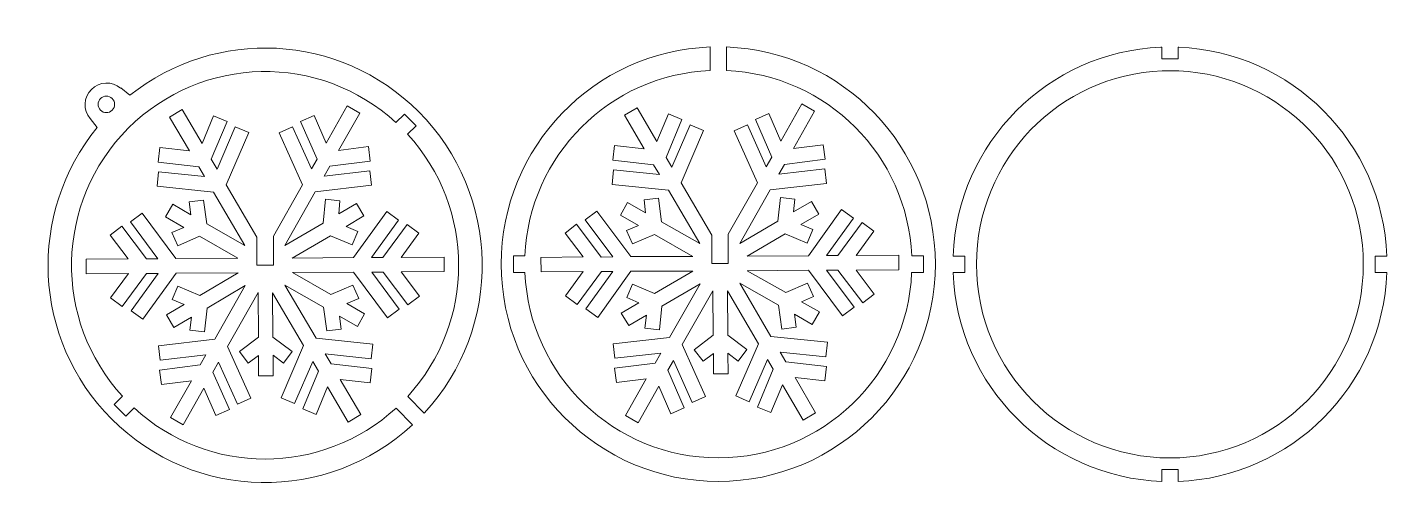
# Model space of a CAD drawing. Header units: centimetres. Extents: x -25.1 to 24.3, y -8.7 to 8.6.
import ezdxf

# ---------------------------------------------------------------- set-up
doc = ezdxf.new("R2010")
doc.units = ezdxf.units.CM
doc.header["$MEASUREMENT"] = 0
doc.layers.add('layer 1', color=7, linetype='Continuous')

msp = doc.modelspace()

# ---------------------------------------------------------------- linework, layer by layer
at = {"layer": 'layer 1', "color": 1, "lineweight": 9}
for points, knots in [([(-21.36907, 6.15736), (-18.2696, 8.6314), (-13.73949, 8.43409), (-10.86923, 5.56382), (-10.86923, 5.56382), (-7.85721, 2.5518), (-7.78834, -2.28818), (-10.6615, -5.38448), (-10.6615, -5.38448), (-10.6615, -5.38448), (-11.26652, -4.77947), (-11.26652, -4.77947), (-11.26652, -4.77947), (-8.79369, -2.09014), (-8.79437, 2.05609), (-11.26859, 4.74459), (-11.26859, 4.74459), (-11.26859, 4.74459), (-10.96044, 5.05274), (-10.96044, 5.05274), (-10.96044, 5.05274), (-10.96044, 5.05274), (-11.38471, 5.477), (-11.38471, 5.477), (-11.38471, 5.477), (-11.38471, 5.477), (-11.69307, 5.16864), (-11.69307, 5.16864), (-11.69307, 5.16864), (-14.45506, 7.70604), (-18.75213, 7.63652), (-21.42945, 4.9592), (-21.42945, 4.9592), (-24.10677, 2.28188), (-24.17629, -2.01519), (-21.63889, -4.77718), (-21.63889, -4.77718), (-21.63889, -4.77718), (-21.93591, -5.0742), (-21.93591, -5.0742), (-21.93591, -5.0742), (-21.93591, -5.0742), (-21.51164, -5.49847), (-21.51164, -5.49847), (-21.51164, -5.49847), (-21.51164, -5.49847), (-21.21484, -5.20166), (-21.21484, -5.20166), (-21.21484, -5.20166), (-18.52634, -7.67588), (-14.38011, -7.67656), (-11.69078, -5.20374), (-11.69078, -5.20374), (-11.69078, -5.20374), (-11.08577, -5.80875), (-11.08577, -5.80875), (-11.08577, -5.80875), (-14.18207, -8.68191), (-19.02205, -8.61304), (-22.03407, -5.60103), (-22.03407, -5.60103), (-24.93176, -2.70334), (-25.10505, 1.88603), (-22.55581, 4.98721), (-22.55581, 4.98721), (-22.55581, 4.98721), (-22.81924, 5.31173), (-22.81924, 5.31173), (-22.81924, 5.31173), (-22.81924, 5.31173), (-22.81919, 5.31177), (-22.81919, 5.31177), (-22.81919, 5.31177), (-23.07655, 5.62192), (-23.05995, 6.08279), (-22.76931, 6.37344), (-22.76931, 6.37344), (-22.47866, 6.66408), (-22.01779, 6.68068), (-21.70764, 6.42332), (-21.70764, 6.42332), (-21.70764, 6.42332), (-21.70275, 6.42821), (-21.70275, 6.42821), (-21.70275, 6.42821), (-21.70275, 6.42821), (-21.36907, 6.15736), (-21.36907, 6.15736)], [0, 0, 0, 0, 0.04347826, 0.04347826, 0.04347826, 0.04347826, 0.08695652, 0.08695652, 0.08695652, 0.08695652, 0.13043478, 0.13043478, 0.13043478, 0.13043478, 0.17391304, 0.17391304, 0.17391304, 0.17391304, 0.2173913, 0.2173913, 0.2173913, 0.2173913, 0.26086957, 0.26086957, 0.26086957, 0.26086957, 0.30434783, 0.30434783, 0.30434783, 0.30434783, 0.34782609, 0.34782609, 0.34782609, 0.34782609, 0.39130435, 0.39130435, 0.39130435, 0.39130435, 0.43478261, 0.43478261, 0.43478261, 0.43478261, 0.47826087, 0.47826087, 0.47826087, 0.47826087, 0.52173913, 0.52173913, 0.52173913, 0.52173913, 0.56521739, 0.56521739, 0.56521739, 0.56521739, 0.60869565, 0.60869565, 0.60869565, 0.60869565, 0.65217391, 0.65217391, 0.65217391, 0.65217391, 0.69565217, 0.69565217, 0.69565217, 0.69565217, 0.73913043, 0.73913043, 0.73913043, 0.73913043, 0.7826087, 0.7826087, 0.7826087, 0.7826087, 0.82608696, 0.82608696, 0.82608696, 0.82608696, 0.86956522, 0.86956522, 0.86956522, 0.86956522, 0.91304348, 0.91304348, 0.91304348, 0.91304348, 1, 1, 1, 1]), ([(0.03141, -7.87017), (4.39154, -7.87017), (7.92614, -4.33557), (7.92614, 0.02457), (7.92614, 0.02457), (7.92614, 4.28421), (4.55245, 7.75528), (0.33141, 7.91307), (0.33141, 7.91307), (0.33141, 7.91307), (0.33141, 7.05745), (0.33141, 7.05745), (0.33141, 7.05745), (3.9816, 6.90436), (6.91295, 3.97203), (7.06446, 0.32144), (7.06446, 0.32144), (7.06446, 0.32144), (7.50025, 0.32144), (7.50025, 0.32144), (7.50025, 0.32144), (7.50025, 0.32144), (7.50025, -0.27856), (7.50025, -0.27856), (7.50025, -0.27856), (7.50025, -0.27856), (7.06416, -0.27856), (7.06416, -0.27856), (7.06416, -0.27856), (6.90534, -4.02579), (3.8177, -7.01511), (0.03141, -7.01511), (0.03141, -7.01511), (-3.75489, -7.01511), (-6.84253, -4.02579), (-7.00135, -0.27856), (-7.00135, -0.27856), (-7.00135, -0.27856), (-7.4214, -0.27856), (-7.4214, -0.27856), (-7.4214, -0.27856), (-7.4214, -0.27856), (-7.4214, 0.32144), (-7.4214, 0.32144), (-7.4214, 0.32144), (-7.4214, 0.32144), (-7.00165, 0.32144), (-7.00165, 0.32144), (-7.00165, 0.32144), (-6.85014, 3.97203), (-3.91879, 6.90436), (-0.26859, 7.05745), (-0.26859, 7.05745), (-0.26859, 7.05745), (-0.26859, 7.91307), (-0.26859, 7.91307), (-0.26859, 7.91307), (-4.48964, 7.75528), (-7.86333, 4.28421), (-7.86333, 0.02457), (-7.86333, 0.02457), (-7.86333, -4.33557), (-4.32873, -7.87017), (0.03141, -7.87017)], [0, 0, 0, 0, 0.05882353, 0.05882353, 0.05882353, 0.05882353, 0.11764706, 0.11764706, 0.11764706, 0.11764706, 0.17647059, 0.17647059, 0.17647059, 0.17647059, 0.23529412, 0.23529412, 0.23529412, 0.23529412, 0.29411765, 0.29411765, 0.29411765, 0.29411765, 0.35294118, 0.35294118, 0.35294118, 0.35294118, 0.41176471, 0.41176471, 0.41176471, 0.41176471, 0.47058824, 0.47058824, 0.47058824, 0.47058824, 0.52941176, 0.52941176, 0.52941176, 0.52941176, 0.58823529, 0.58823529, 0.58823529, 0.58823529, 0.64705882, 0.64705882, 0.64705882, 0.64705882, 0.70588235, 0.70588235, 0.70588235, 0.70588235, 0.76470588, 0.76470588, 0.76470588, 0.76470588, 0.82352941, 0.82352941, 0.82352941, 0.82352941, 0.88235294, 0.88235294, 0.88235294, 0.88235294, 1, 1, 1, 1]), ([(8.56879, 0.31827), (8.72244, 4.42963), (12.01967, 7.73597), (16.12691, 7.90521), (16.12691, 7.90521), (16.12691, 7.90521), (16.12656, 7.90566), (16.12656, 7.90566), (16.12656, 7.90566), (16.12656, 7.90566), (16.13682, 7.90566), (16.13682, 7.90566), (16.13682, 7.90566), (16.13682, 7.90566), (16.15732, 7.90671), (16.15732, 7.90671), (16.15732, 7.90671), (16.15732, 7.90671), (16.15732, 7.48445), (16.15732, 7.48445), (16.15732, 7.48445), (16.15732, 7.48445), (16.75732, 7.48445), (16.75732, 7.48445), (16.75732, 7.48445), (16.75732, 7.48445), (16.75732, 7.90604), (16.75732, 7.90604), (16.75732, 7.90604), (16.75732, 7.90604), (16.77783, 7.90606), (16.77783, 7.90606), (16.77783, 7.90606), (20.88971, 7.7418), (24.19208, 4.43297), (24.34585, 0.31827), (24.34585, 0.31827), (24.34585, 0.31827), (23.9235, 0.31827), (23.9235, 0.31827), (23.9235, 0.31827), (23.9235, 0.31827), (23.9235, -0.28173), (23.9235, -0.28173), (23.9235, -0.28173), (23.9235, -0.28173), (24.34585, -0.28173), (24.34585, -0.28173), (24.34585, -0.28173), (24.19176, -4.40321), (20.87869, -7.71611), (16.75732, -7.87017), (16.75732, -7.87017), (16.75732, -7.87017), (16.75732, -7.43721), (16.75732, -7.43721), (16.75732, -7.43721), (16.75732, -7.43721), (16.15732, -7.43721), (16.15732, -7.43721), (16.15732, -7.43721), (16.15732, -7.43721), (16.15732, -7.87017), (16.15732, -7.87017), (16.15732, -7.87017), (12.03595, -7.71611), (8.72288, -4.40321), (8.56879, -0.28173), (8.56879, -0.28173), (8.56879, -0.28173), (9.00185, -0.28173), (9.00185, -0.28173), (9.00185, -0.28173), (9.00185, -0.28173), (9.00185, 0.31827), (9.00185, 0.31827), (9.00185, 0.31827), (9.00185, 0.31827), (8.56879, 0.31827), (8.56879, 0.31827)], [0, 0, 0, 0, 0.04761905, 0.04761905, 0.04761905, 0.04761905, 0.0952381, 0.0952381, 0.0952381, 0.0952381, 0.14285714, 0.14285714, 0.14285714, 0.14285714, 0.19047619, 0.19047619, 0.19047619, 0.19047619, 0.23809524, 0.23809524, 0.23809524, 0.23809524, 0.28571429, 0.28571429, 0.28571429, 0.28571429, 0.33333333, 0.33333333, 0.33333333, 0.33333333, 0.38095238, 0.38095238, 0.38095238, 0.38095238, 0.42857143, 0.42857143, 0.42857143, 0.42857143, 0.47619048, 0.47619048, 0.47619048, 0.47619048, 0.52380952, 0.52380952, 0.52380952, 0.52380952, 0.57142857, 0.57142857, 0.57142857, 0.57142857, 0.61904762, 0.61904762, 0.61904762, 0.61904762, 0.66666667, 0.66666667, 0.66666667, 0.66666667, 0.71428571, 0.71428571, 0.71428571, 0.71428571, 0.76190476, 0.76190476, 0.76190476, 0.76190476, 0.80952381, 0.80952381, 0.80952381, 0.80952381, 0.85714286, 0.85714286, 0.85714286, 0.85714286, 0.9047619, 0.9047619, 0.9047619, 0.9047619, 1, 1, 1, 1]), ([(16.77783, 7.04522), (16.77783, 7.04522), (16.17783, 7.04676), (16.17783, 7.04676), (16.17783, 7.04676), (12.42251, 6.89997), (9.42286, 3.80981), (9.42286, 0.01833), (9.42286, 0.01833), (9.42286, -3.86679), (12.57238, -7.01613), (16.45732, -7.01613), (16.45732, -7.01613), (20.34226, -7.01613), (23.49178, -3.86679), (23.49178, 0.01833), (23.49178, 0.01833), (23.49178, 3.79601), (20.51397, 6.87761), (16.77783, 7.04522)], [0, 0, 0, 0, 0.16666667, 0.16666667, 0.16666667, 0.16666667, 0.33333333, 0.33333333, 0.33333333, 0.33333333, 0.5, 0.5, 0.5, 0.5, 0.66666667, 0.66666667, 0.66666667, 0.66666667, 1, 1, 1, 1]), ([(-22.43826, 6.04239), (-22.3208, 6.15984), (-22.13035, 6.15984), (-22.0129, 6.04239), (-22.0129, 6.04239), (-21.89545, 5.92493), (-21.89545, 5.73448), (-22.0129, 5.61703), (-22.0129, 5.61703), (-22.13035, 5.49958), (-22.3208, 5.49958), (-22.43826, 5.61703), (-22.43826, 5.61703), (-22.55571, 5.73448), (-22.55571, 5.92493), (-22.43826, 6.04239)], [0, 0, 0, 0, 0.2, 0.2, 0.2, 0.2, 0.4, 0.4, 0.4, 0.4, 0.6, 0.6, 0.6, 0.6, 1, 1, 1, 1]), ([(-13.46938, 5.77341), (-13.46938, 5.77341), (-14.23325, 4.41777), (-14.23325, 4.41777), (-14.23325, 4.41777), (-14.23325, 4.41777), (-14.67164, 5.42147), (-14.67164, 5.42147), (-14.67164, 5.42147), (-14.67164, 5.42147), (-15.16184, 5.20917), (-15.16184, 5.20917), (-15.16184, 5.20917), (-15.16184, 5.20917), (-14.5625, 3.84196), (-14.5625, 3.84196), (-14.5625, 3.84196), (-14.5625, 3.84196), (-14.76448, 3.48339), (-14.76448, 3.48339), (-14.76448, 3.48339), (-14.76448, 3.48339), (-15.45316, 5.01603), (-15.45316, 5.01603), (-15.45316, 5.01603), (-15.45316, 5.01603), (-15.93965, 4.79811), (-15.93965, 4.79811), (-15.93965, 4.79811), (-15.93965, 4.79811), (-15.08837, 2.91093), (-15.08837, 2.91093), (-15.08837, 2.91093), (-15.08837, 2.91093), (-16.15154, 1.0449), (-16.15154, 1.0449), (-16.15154, 1.0449), (-16.15154, 1.0449), (-16.15154, -0.01868), (-16.15154, -0.01868), (-16.15154, -0.01868), (-16.15154, -0.01868), (-16.75154, -0.01868), (-16.75154, -0.01868), (-16.75154, -0.01868), (-16.75154, -0.01868), (-16.75154, 1.00663), (-16.75154, 1.00663), (-16.75154, 1.00663), (-16.75154, 1.00663), (-17.86741, 2.91028), (-17.86741, 2.91028), (-17.86741, 2.91028), (-17.86741, 2.91028), (-17.04434, 4.80357), (-17.04434, 4.80357), (-17.04434, 4.80357), (-17.04434, 4.80357), (-17.53705, 5.01766), (-17.53705, 5.01766), (-17.53705, 5.01766), (-17.53705, 5.01766), (-18.19803, 3.47432), (-18.19803, 3.47432), (-18.19803, 3.47432), (-18.19803, 3.47432), (-18.40762, 3.83188), (-18.40762, 3.83188), (-18.40762, 3.83188), (-18.40762, 3.83188), (-17.8334, 5.20397), (-17.8334, 5.20397), (-17.8334, 5.20397), (-17.8334, 5.20397), (-18.3228, 5.41251), (-18.3228, 5.41251), (-18.3228, 5.41251), (-18.3228, 5.41251), (-18.74484, 4.40717), (-18.74484, 4.40717), (-18.74484, 4.40717), (-18.74484, 4.40717), (-19.46602, 5.63749), (-19.46602, 5.63749), (-19.46602, 5.63749), (-19.46602, 5.63749), (-19.92331, 5.36945), (-19.92331, 5.36945), (-19.92331, 5.36945), (-19.92331, 5.36945), (-19.20213, 4.13913), (-19.20213, 4.13913), (-19.20213, 4.13913), (-19.20213, 4.13913), (-20.28563, 4.26196), (-20.28563, 4.26196), (-20.28563, 4.26196), (-20.28563, 4.26196), (-20.34281, 3.73304), (-20.34281, 3.73304), (-20.34281, 3.73304), (-20.34281, 3.73304), (-18.86491, 3.56384), (-18.86491, 3.56384), (-18.86491, 3.56384), (-18.86491, 3.56384), (-18.65532, 3.20626), (-18.65532, 3.20626), (-18.65532, 3.20626), (-18.65532, 3.20626), (-20.32516, 3.38335), (-20.32516, 3.38335), (-20.32516, 3.38335), (-20.32516, 3.38335), (-20.3733, 2.85224), (-20.3733, 2.85224), (-20.3733, 2.85224), (-20.3733, 2.85224), (-18.32471, 2.64223), (-18.32471, 2.64223), (-18.32471, 2.64223), (-18.32471, 2.64223), (-17.18547, 0.69868), (-17.18547, 0.69868), (-17.18547, 0.69868), (-17.18547, 0.69868), (-18.572, 1.49171), (-18.572, 1.49171), (-18.572, 1.49171), (-18.572, 1.49171), (-18.68796, 2.35424), (-18.68796, 2.35424), (-18.68796, 2.35424), (-18.68796, 2.35424), (-19.211, 2.28782), (-19.211, 2.28782), (-19.211, 2.28782), (-19.211, 2.28782), (-19.15323, 1.81899), (-19.15323, 1.81899), (-19.15323, 1.81899), (-19.15323, 1.81899), (-19.81061, 2.19906), (-19.81061, 2.19906), (-19.81061, 2.19906), (-19.81061, 2.19906), (-20.07252, 1.73781), (-20.07252, 1.73781), (-20.07252, 1.73781), (-20.07252, 1.73781), (-19.40943, 1.36102), (-19.40943, 1.36102), (-19.40943, 1.36102), (-19.40943, 1.36102), (-19.84602, 1.17272), (-19.84602, 1.17272), (-19.84602, 1.17272), (-19.84602, 1.17272), (-19.63104, 0.69088), (-19.63104, 0.69088), (-19.63104, 0.69088), (-19.63104, 0.69088), (-18.83695, 1.03633), (-18.83695, 1.03633), (-18.83695, 1.03633), (-18.83695, 1.03633), (-17.43826, 0.23523), (-17.43826, 0.23523), (-17.43826, 0.23523), (-17.43826, 0.23523), (-19.69536, 0.22552), (-19.69536, 0.22552), (-19.69536, 0.22552), (-19.69536, 0.22552), (-20.92827, 1.88157), (-20.92827, 1.88157), (-20.92827, 1.88157), (-20.92827, 1.88157), (-21.35054, 1.56644), (-21.35054, 1.56644), (-21.35054, 1.56644), (-21.35054, 1.56644), (-20.34979, 0.21693), (-20.34979, 0.21693), (-20.34979, 0.21693), (-20.34979, 0.21693), (-20.76676, 0.2127), (-20.76676, 0.2127), (-20.76676, 0.2127), (-20.76676, 0.2127), (-21.66695, 1.40338), (-21.66695, 1.40338), (-21.66695, 1.40338), (-21.66695, 1.40338), (-22.08605, 1.08281), (-22.08605, 1.08281), (-22.08605, 1.08281), (-22.08605, 1.08281), (-21.42781, 0.21545), (-21.42781, 0.21545), (-21.42781, 0.21545), (-21.42781, 0.21545), (-22.96287, 0.20121), (-22.96287, 0.20121), (-22.96287, 0.20121), (-22.96287, 0.20121), (-22.95887, -0.32942), (-22.95887, -0.32942), (-22.95887, -0.32942), (-22.95887, -0.32942), (-21.4239, -0.31502), (-21.4239, -0.31502), (-21.4239, -0.31502), (-21.4239, -0.31502), (-22.07441, -1.19916), (-22.07441, -1.19916), (-22.07441, -1.19916), (-22.07441, -1.19916), (-21.64505, -1.51017), (-21.64505, -1.51017), (-21.64505, -1.51017), (-21.64505, -1.51017), (-20.76301, -0.31808), (-20.76301, -0.31808), (-20.76301, -0.31808), (-20.76301, -0.31808), (-20.34593, -0.31337), (-20.34593, -0.31337), (-20.34593, -0.31337), (-20.34593, -0.31337), (-21.32705, -1.66906), (-21.32705, -1.66906), (-21.32705, -1.66906), (-21.32705, -1.66906), (-20.89757, -1.98016), (-20.89757, -1.98016), (-20.89757, -1.98016), (-20.89757, -1.98016), (-19.69164, -0.30519), (-19.69164, -0.30519), (-19.69164, -0.30519), (-19.69164, -0.30519), (-17.43456, -0.2955), (-17.43456, -0.2955), (-17.43456, -0.2955), (-17.43456, -0.2955), (-18.82861, -1.11265), (-18.82861, -1.11265), (-18.82861, -1.11265), (-18.82861, -1.11265), (-19.62843, -0.77086), (-19.62843, -0.77086), (-19.62843, -0.77086), (-19.62843, -0.77086), (-19.83598, -1.26021), (-19.83598, -1.26021), (-19.83598, -1.26021), (-19.83598, -1.26021), (-19.39726, -1.44597), (-19.39726, -1.44597), (-19.39726, -1.44597), (-19.39726, -1.44597), (-20.03859, -1.8219), (-20.03859, -1.8219), (-20.03859, -1.8219), (-20.03859, -1.8219), (-19.7702, -2.27976), (-19.7702, -2.27976), (-19.7702, -2.27976), (-19.7702, -2.27976), (-19.12887, -1.90383), (-19.12887, -1.90383), (-19.12887, -1.90383), (-19.12887, -1.90383), (-19.18446, -2.37169), (-19.18446, -2.37169), (-19.18446, -2.37169), (-19.18446, -2.37169), (-18.65611, -2.42962), (-18.65611, -2.42962), (-18.65611, -2.42962), (-18.65611, -2.42962), (-18.56024, -1.57053), (-18.56024, -1.57053), (-18.56024, -1.57053), (-18.56024, -1.57053), (-17.1717, -0.75662), (-17.1717, -0.75662), (-17.1717, -0.75662), (-17.1717, -0.75662), (-18.28386, -2.70684), (-18.28386, -2.70684), (-18.28386, -2.70684), (-18.28386, -2.70684), (-20.33446, -2.94082), (-20.33446, -2.94082), (-20.33446, -2.94082), (-20.33446, -2.94082), (-20.27285, -3.46753), (-20.27285, -3.46753), (-20.27285, -3.46753), (-20.27285, -3.46753), (-18.60192, -3.27594), (-18.60192, -3.27594), (-18.60192, -3.27594), (-18.60192, -3.27594), (-18.80948, -3.63778), (-18.80948, -3.63778), (-18.80948, -3.63778), (-18.80948, -3.63778), (-20.28966, -3.82244), (-20.28966, -3.82244), (-20.28966, -3.82244), (-20.28966, -3.82244), (-20.21932, -4.35156), (-20.21932, -4.35156), (-20.21932, -4.35156), (-20.21932, -4.35156), (-19.13326, -4.21017), (-19.13326, -4.21017), (-19.13326, -4.21017), (-19.13326, -4.21017), (-19.89227, -5.54826), (-19.89227, -5.54826), (-19.89227, -5.54826), (-19.89227, -5.54826), (-19.4312, -5.81075), (-19.4312, -5.81075), (-19.4312, -5.81075), (-19.4312, -5.81075), (-18.67784, -4.47598), (-18.67784, -4.47598), (-18.67784, -4.47598), (-18.67784, -4.47598), (-18.23935, -5.47966), (-18.23935, -5.47966), (-18.23935, -5.47966), (-18.23935, -5.47966), (-17.75259, -5.26208), (-17.75259, -5.26208), (-17.75259, -5.26208), (-17.75259, -5.26208), (-18.34842, -3.90027), (-18.34842, -3.90027), (-18.34842, -3.90027), (-18.34842, -3.90027), (-18.14654, -3.54178), (-18.14654, -3.54178), (-18.14654, -3.54178), (-18.14654, -3.54178), (-17.46123, -5.06872), (-17.46123, -5.06872), (-17.46123, -5.06872), (-17.46123, -5.06872), (-16.97454, -4.85106), (-16.97454, -4.85106), (-16.97454, -4.85106), (-16.97454, -4.85106), (-17.82273, -2.96918), (-17.82273, -2.96918), (-17.82273, -2.96918), (-17.82273, -2.96918), (-16.70814, -1.01035), (-16.70814, -1.01035), (-16.70814, -1.01035), (-16.70814, -1.01035), (-16.69482, -2.63086), (-16.69482, -2.63086), (-16.69482, -2.63086), (-16.69482, -2.63086), (-17.38418, -3.15504), (-17.38418, -3.15504), (-17.38418, -3.15504), (-17.38418, -3.15504), (-17.06322, -3.57474), (-17.06322, -3.57474), (-17.06322, -3.57474), (-17.06322, -3.57474), (-16.69119, -3.28923), (-16.69119, -3.28923), (-16.69119, -3.28923), (-16.69119, -3.28923), (-16.68734, -4.03729), (-16.68734, -4.03729), (-16.68734, -4.03729), (-16.68734, -4.03729), (-16.15699, -4.03401), (-16.15699, -4.03401), (-16.15699, -4.03401), (-16.15699, -4.03401), (-16.16086, -3.28598), (-16.16086, -3.28598), (-16.16086, -3.28598), (-16.16086, -3.28598), (-15.78551, -3.56882), (-15.78551, -3.56882), (-15.78551, -3.56882), (-15.78551, -3.56882), (-15.47202, -3.14495), (-15.47202, -3.14495), (-15.47202, -3.14495), (-15.47202, -3.14495), (-16.16476, -2.62776), (-16.16476, -2.62776), (-16.16476, -2.62776), (-16.16476, -2.62776), (-16.18039, -1.01599), (-16.18039, -1.01599), (-16.18039, -1.01599), (-16.18039, -1.01599), (-15.05406, -2.93747), (-15.05406, -2.93747), (-15.05406, -2.93747), (-15.05406, -2.93747), (-15.86848, -4.83297), (-15.86848, -4.83297), (-15.86848, -4.83297), (-15.86848, -4.83297), (-15.38488, -5.04472), (-15.38488, -5.04472), (-15.38488, -5.04472), (-15.38488, -5.04472), (-14.72015, -3.50716), (-14.72015, -3.50716), (-14.72015, -3.50716), (-14.72015, -3.50716), (-14.51067, -3.86452), (-14.51067, -3.86452), (-14.51067, -3.86452), (-14.51067, -3.86452), (-15.08499, -5.23677), (-15.08499, -5.23677), (-15.08499, -5.23677), (-15.08499, -5.23677), (-14.59888, -5.43963), (-14.59888, -5.43963), (-14.59888, -5.43963), (-14.59888, -5.43963), (-14.17674, -4.43421), (-14.17674, -4.43421), (-14.17674, -4.43421), (-14.17674, -4.43421), (-13.42833, -5.71097), (-13.42833, -5.71097), (-13.42833, -5.71097), (-13.42833, -5.71097), (-12.97104, -5.44293), (-12.97104, -5.44293), (-12.97104, -5.44293), (-12.97104, -5.44293), (-13.71944, -4.16616), (-13.71944, -4.16616), (-13.71944, -4.16616), (-13.71944, -4.16616), (-12.63605, -4.28907), (-12.63605, -4.28907), (-12.63605, -4.28907), (-12.63605, -4.28907), (-12.57559, -3.76585), (-12.57559, -3.76585), (-12.57559, -3.76585), (-12.57559, -3.76585), (-14.05337, -3.59646), (-14.05337, -3.59646), (-14.05337, -3.59646), (-14.05337, -3.59646), (-14.26285, -3.2391), (-14.26285, -3.2391), (-14.26285, -3.2391), (-14.26285, -3.2391), (-12.59678, -3.41043), (-12.59678, -3.41043), (-12.59678, -3.41043), (-12.59678, -3.41043), (-12.53953, -2.88164), (-12.53953, -2.88164), (-12.53953, -2.88164), (-12.53953, -2.88164), (-14.59677, -2.66942), (-14.59677, -2.66942), (-14.59677, -2.66942), (-14.59677, -2.66942), (-15.7296, -0.73683), (-15.7296, -0.73683), (-15.7296, -0.73683), (-15.7296, -0.73683), (-14.32222, -1.54023), (-14.32222, -1.54023), (-14.32222, -1.54023), (-14.32222, -1.54023), (-14.20598, -2.40283), (-14.20598, -2.40283), (-14.20598, -2.40283), (-14.20598, -2.40283), (-13.68311, -2.33645), (-13.68311, -2.33645), (-13.68311, -2.33645), (-13.68311, -2.33645), (-13.74082, -1.86742), (-13.74082, -1.86742), (-13.74082, -1.86742), (-13.74082, -1.86742), (-13.09561, -2.23953), (-13.09561, -2.23953), (-13.09561, -2.23953), (-13.09561, -2.23953), (-12.83395, -1.77856), (-12.83395, -1.77856), (-12.83395, -1.77856), (-12.83395, -1.77856), (-13.48473, -1.40972), (-13.48473, -1.40972), (-13.48473, -1.40972), (-13.48473, -1.40972), (-13.04817, -1.22124), (-13.04817, -1.22124), (-13.04817, -1.22124), (-13.04817, -1.22124), (-13.26661, -0.73385), (-13.26661, -0.73385), (-13.26661, -0.73385), (-13.26661, -0.73385), (-14.06051, -1.07927), (-14.06051, -1.07927), (-14.06051, -1.07927), (-14.06051, -1.07927), (-15.45594, -0.28378), (-15.45594, -0.28378), (-15.45594, -0.28378), (-15.45594, -0.28378), (-13.23093, -0.27032), (-13.23093, -0.27032), (-13.23093, -0.27032), (-13.23093, -0.27032), (-11.99793, -1.92646), (-11.99793, -1.92646), (-11.99793, -1.92646), (-11.99793, -1.92646), (-11.57577, -1.61117), (-11.57577, -1.61117), (-11.57577, -1.61117), (-11.57577, -1.61117), (-12.57311, -0.26752), (-12.57311, -0.26752), (-12.57311, -0.26752), (-12.57311, -0.26752), (-12.16178, -0.26638), (-12.16178, -0.26638), (-12.16178, -0.26638), (-12.16178, -0.26638), (-11.25941, -1.44838), (-11.25941, -1.44838), (-11.25941, -1.44838), (-11.25941, -1.44838), (-10.83706, -1.13337), (-10.83706, -1.13337), (-10.83706, -1.13337), (-10.83706, -1.13337), (-11.49845, -0.26018), (-11.49845, -0.26018), (-11.49845, -0.26018), (-11.49845, -0.26018), (-9.94018, -0.24742), (-9.94018, -0.24742), (-9.94018, -0.24742), (-9.94018, -0.24742), (-9.94391, 0.28314), (-9.94391, 0.28314), (-9.94391, 0.28314), (-9.94391, 0.28314), (-11.5025, 0.27021), (-11.5025, 0.27021), (-11.5025, 0.27021), (-11.5025, 0.27021), (-10.85725, 1.15115), (-10.85725, 1.15115), (-10.85725, 1.15115), (-10.85725, 1.15115), (-11.28115, 1.46548), (-11.28115, 1.46548), (-11.28115, 1.46548), (-11.28115, 1.46548), (-12.16582, 0.264), (-12.16582, 0.264), (-12.16582, 0.264), (-12.16582, 0.264), (-12.5771, 0.26307), (-12.5771, 0.26307), (-12.5771, 0.26307), (-12.5771, 0.26307), (-11.59907, 1.62425), (-11.59907, 1.62425), (-11.59907, 1.62425), (-11.59907, 1.62425), (-12.02877, 1.93522), (-12.02877, 1.93522), (-12.02877, 1.93522), (-12.02877, 1.93522), (-13.23486, 0.26018), (-13.23486, 0.26018), (-13.23486, 0.26018), (-13.23486, 0.26018), (-15.46519, 0.24369), (-15.46519, 0.24369), (-15.46519, 0.24369), (-15.46519, 0.24369), (-14.07669, 1.05758), (-14.07669, 1.05758), (-14.07669, 1.05758), (-14.07669, 1.05758), (-13.28038, 0.72145), (-13.28038, 0.72145), (-13.28038, 0.72145), (-13.28038, 0.72145), (-13.07825, 1.20758), (-13.07825, 1.20758), (-13.07825, 1.20758), (-13.07825, 1.20758), (-13.50791, 1.39099), (-13.50791, 1.39099), (-13.50791, 1.39099), (-13.50791, 1.39099), (-12.85543, 1.77344), (-12.85543, 1.77344), (-12.85543, 1.77344), (-12.85543, 1.77344), (-13.12381, 2.23131), (-13.12381, 2.23131), (-13.12381, 2.23131), (-13.12381, 2.23131), (-13.77628, 1.84885), (-13.77628, 1.84885), (-13.77628, 1.84885), (-13.77628, 1.84885), (-13.72975, 2.31906), (-13.72975, 2.31906), (-13.72975, 2.31906), (-13.72975, 2.31906), (-14.2527, 2.38022), (-14.2527, 2.38022), (-14.2527, 2.38022), (-14.2527, 2.38022), (-14.34508, 1.51544), (-14.34508, 1.51544), (-14.34508, 1.51544), (-14.34508, 1.51544), (-15.73358, 0.70156), (-15.73358, 0.70156), (-15.73358, 0.70156), (-15.73358, 0.70156), (-14.62708, 2.64837), (-14.62708, 2.64837), (-14.62708, 2.64837), (-14.62708, 2.64837), (-12.57968, 2.88807), (-12.57968, 2.88807), (-12.57968, 2.88807), (-12.57968, 2.88807), (-12.64135, 3.41458), (-12.64135, 3.41458), (-12.64135, 3.41458), (-12.64135, 3.41458), (-14.30899, 3.21764), (-14.30899, 3.21764), (-14.30899, 3.21764), (-14.30899, 3.21764), (-14.10155, 3.57939), (-14.10155, 3.57939), (-14.10155, 3.57939), (-14.10155, 3.57939), (-12.62463, 3.76963), (-12.62463, 3.76963), (-12.62463, 3.76963), (-12.62463, 3.76963), (-12.69193, 4.29317), (-12.69193, 4.29317), (-12.69193, 4.29317), (-12.69193, 4.29317), (-13.77786, 4.15195), (-13.77786, 4.15195), (-13.77786, 4.15195), (-13.77786, 4.15195), (-13.00828, 5.51095), (-13.00828, 5.51095), (-13.00828, 5.51095), (-13.00828, 5.51095), (-13.46938, 5.77341), (-13.46938, 5.77341)], [0, 0, 0, 0, 0.00578035, 0.00578035, 0.00578035, 0.00578035, 0.01156069, 0.01156069, 0.01156069, 0.01156069, 0.01734104, 0.01734104, 0.01734104, 0.01734104, 0.02312139, 0.02312139, 0.02312139, 0.02312139, 0.02890173, 0.02890173, 0.02890173, 0.02890173, 0.03468208, 0.03468208, 0.03468208, 0.03468208, 0.04046243, 0.04046243, 0.04046243, 0.04046243, 0.04624277, 0.04624277, 0.04624277, 0.04624277, 0.05202312, 0.05202312, 0.05202312, 0.05202312, 0.05780347, 0.05780347, 0.05780347, 0.05780347, 0.06358382, 0.06358382, 0.06358382, 0.06358382, 0.06936416, 0.06936416, 0.06936416, 0.06936416, 0.07514451, 0.07514451, 0.07514451, 0.07514451, 0.08092486, 0.08092486, 0.08092486, 0.08092486, 0.0867052, 0.0867052, 0.0867052, 0.0867052, 0.09248555, 0.09248555, 0.09248555, 0.09248555, 0.0982659, 0.0982659, 0.0982659, 0.0982659, 0.10404624, 0.10404624, 0.10404624, 0.10404624, 0.10982659, 0.10982659, 0.10982659, 0.10982659, 0.11560694, 0.11560694, 0.11560694, 0.11560694, 0.12138728, 0.12138728, 0.12138728, 0.12138728, 0.12716763, 0.12716763, 0.12716763, 0.12716763, 0.13294798, 0.13294798, 0.13294798, 0.13294798, 0.13872832, 0.13872832, 0.13872832, 0.13872832, 0.14450867, 0.14450867, 0.14450867, 0.14450867, 0.15028902, 0.15028902, 0.15028902, 0.15028902, 0.15606936, 0.15606936, 0.15606936, 0.15606936, 0.16184971, 0.16184971, 0.16184971, 0.16184971, 0.16763006, 0.16763006, 0.16763006, 0.16763006, 0.1734104, 0.1734104, 0.1734104, 0.1734104, 0.17919075, 0.17919075, 0.17919075, 0.17919075, 0.1849711, 0.1849711, 0.1849711, 0.1849711, 0.19075145, 0.19075145, 0.19075145, 0.19075145, 0.19653179, 0.19653179, 0.19653179, 0.19653179, 0.20231214, 0.20231214, 0.20231214, 0.20231214, 0.20809249, 0.20809249, 0.20809249, 0.20809249, 0.21387283, 0.21387283, 0.21387283, 0.21387283, 0.21965318, 0.21965318, 0.21965318, 0.21965318, 0.22543353, 0.22543353, 0.22543353, 0.22543353, 0.23121387, 0.23121387, 0.23121387, 0.23121387, 0.23699422, 0.23699422, 0.23699422, 0.23699422, 0.24277457, 0.24277457, 0.24277457, 0.24277457, 0.24855491, 0.24855491, 0.24855491, 0.24855491, 0.25433526, 0.25433526, 0.25433526, 0.25433526, 0.26011561, 0.26011561, 0.26011561, 0.26011561, 0.26589595, 0.26589595, 0.26589595, 0.26589595, 0.2716763, 0.2716763, 0.2716763, 0.2716763, 0.27745665, 0.27745665, 0.27745665, 0.27745665, 0.28323699, 0.28323699, 0.28323699, 0.28323699, 0.28901734, 0.28901734, 0.28901734, 0.28901734, 0.29479769, 0.29479769, 0.29479769, 0.29479769, 0.30057803, 0.30057803, 0.30057803, 0.30057803, 0.30635838, 0.30635838, 0.30635838, 0.30635838, 0.31213873, 0.31213873, 0.31213873, 0.31213873, 0.31791908, 0.31791908, 0.31791908, 0.31791908, 0.32369942, 0.32369942, 0.32369942, 0.32369942, 0.32947977, 0.32947977, 0.32947977, 0.32947977, 0.33526012, 0.33526012, 0.33526012, 0.33526012, 0.34104046, 0.34104046, 0.34104046, 0.34104046, 0.34682081, 0.34682081, 0.34682081, 0.34682081, 0.35260116, 0.35260116, 0.35260116, 0.35260116, 0.3583815, 0.3583815, 0.3583815, 0.3583815, 0.36416185, 0.36416185, 0.36416185, 0.36416185, 0.3699422, 0.3699422, 0.3699422, 0.3699422, 0.37572254, 0.37572254, 0.37572254, 0.37572254, 0.38150289, 0.38150289, 0.38150289, 0.38150289, 0.38728324, 0.38728324, 0.38728324, 0.38728324, 0.39306358, 0.39306358, 0.39306358, 0.39306358, 0.39884393, 0.39884393, 0.39884393, 0.39884393, 0.40462428, 0.40462428, 0.40462428, 0.40462428, 0.41040462, 0.41040462, 0.41040462, 0.41040462, 0.41618497, 0.41618497, 0.41618497, 0.41618497, 0.42196532, 0.42196532, 0.42196532, 0.42196532, 0.42774566, 0.42774566, 0.42774566, 0.42774566, 0.43352601, 0.43352601, 0.43352601, 0.43352601, 0.43930636, 0.43930636, 0.43930636, 0.43930636, 0.44508671, 0.44508671, 0.44508671, 0.44508671, 0.45086705, 0.45086705, 0.45086705, 0.45086705, 0.4566474, 0.4566474, 0.4566474, 0.4566474, 0.46242775, 0.46242775, 0.46242775, 0.46242775, 0.46820809, 0.46820809, 0.46820809, 0.46820809, 0.47398844, 0.47398844, 0.47398844, 0.47398844, 0.47976879, 0.47976879, 0.47976879, 0.47976879, 0.48554913, 0.48554913, 0.48554913, 0.48554913, 0.49132948, 0.49132948, 0.49132948, 0.49132948, 0.49710983, 0.49710983, 0.49710983, 0.49710983, 0.50289017, 0.50289017, 0.50289017, 0.50289017, 0.50867052, 0.50867052, 0.50867052, 0.50867052, 0.51445087, 0.51445087, 0.51445087, 0.51445087, 0.52023121, 0.52023121, 0.52023121, 0.52023121, 0.52601156, 0.52601156, 0.52601156, 0.52601156, 0.53179191, 0.53179191, 0.53179191, 0.53179191, 0.53757225, 0.53757225, 0.53757225, 0.53757225, 0.5433526, 0.5433526, 0.5433526, 0.5433526, 0.54913295, 0.54913295, 0.54913295, 0.54913295, 0.55491329, 0.55491329, 0.55491329, 0.55491329, 0.56069364, 0.56069364, 0.56069364, 0.56069364, 0.56647399, 0.56647399, 0.56647399, 0.56647399, 0.57225434, 0.57225434, 0.57225434, 0.57225434, 0.57803468, 0.57803468, 0.57803468, 0.57803468, 0.58381503, 0.58381503, 0.58381503, 0.58381503, 0.58959538, 0.58959538, 0.58959538, 0.58959538, 0.59537572, 0.59537572, 0.59537572, 0.59537572, 0.60115607, 0.60115607, 0.60115607, 0.60115607, 0.60693642, 0.60693642, 0.60693642, 0.60693642, 0.61271676, 0.61271676, 0.61271676, 0.61271676, 0.61849711, 0.61849711, 0.61849711, 0.61849711, 0.62427746, 0.62427746, 0.62427746, 0.62427746, 0.6300578, 0.6300578, 0.6300578, 0.6300578, 0.63583815, 0.63583815, 0.63583815, 0.63583815, 0.6416185, 0.6416185, 0.6416185, 0.6416185, 0.64739884, 0.64739884, 0.64739884, 0.64739884, 0.65317919, 0.65317919, 0.65317919, 0.65317919, 0.65895954, 0.65895954, 0.65895954, 0.65895954, 0.66473988, 0.66473988, 0.66473988, 0.66473988, 0.67052023, 0.67052023, 0.67052023, 0.67052023, 0.67630058, 0.67630058, 0.67630058, 0.67630058, 0.68208092, 0.68208092, 0.68208092, 0.68208092, 0.68786127, 0.68786127, 0.68786127, 0.68786127, 0.69364162, 0.69364162, 0.69364162, 0.69364162, 0.69942197, 0.69942197, 0.69942197, 0.69942197, 0.70520231, 0.70520231, 0.70520231, 0.70520231, 0.71098266, 0.71098266, 0.71098266, 0.71098266, 0.71676301, 0.71676301, 0.71676301, 0.71676301, 0.72254335, 0.72254335, 0.72254335, 0.72254335, 0.7283237, 0.7283237, 0.7283237, 0.7283237, 0.73410405, 0.73410405, 0.73410405, 0.73410405, 0.73988439, 0.73988439, 0.73988439, 0.73988439, 0.74566474, 0.74566474, 0.74566474, 0.74566474, 0.75144509, 0.75144509, 0.75144509, 0.75144509, 0.75722543, 0.75722543, 0.75722543, 0.75722543, 0.76300578, 0.76300578, 0.76300578, 0.76300578, 0.76878613, 0.76878613, 0.76878613, 0.76878613, 0.77456647, 0.77456647, 0.77456647, 0.77456647, 0.78034682, 0.78034682, 0.78034682, 0.78034682, 0.78612717, 0.78612717, 0.78612717, 0.78612717, 0.79190751, 0.79190751, 0.79190751, 0.79190751, 0.79768786, 0.79768786, 0.79768786, 0.79768786, 0.80346821, 0.80346821, 0.80346821, 0.80346821, 0.80924855, 0.80924855, 0.80924855, 0.80924855, 0.8150289, 0.8150289, 0.8150289, 0.8150289, 0.82080925, 0.82080925, 0.82080925, 0.82080925, 0.8265896, 0.8265896, 0.8265896, 0.8265896, 0.83236994, 0.83236994, 0.83236994, 0.83236994, 0.83815029, 0.83815029, 0.83815029, 0.83815029, 0.84393064, 0.84393064, 0.84393064, 0.84393064, 0.84971098, 0.84971098, 0.84971098, 0.84971098, 0.85549133, 0.85549133, 0.85549133, 0.85549133, 0.86127168, 0.86127168, 0.86127168, 0.86127168, 0.86705202, 0.86705202, 0.86705202, 0.86705202, 0.87283237, 0.87283237, 0.87283237, 0.87283237, 0.87861272, 0.87861272, 0.87861272, 0.87861272, 0.88439306, 0.88439306, 0.88439306, 0.88439306, 0.89017341, 0.89017341, 0.89017341, 0.89017341, 0.89595376, 0.89595376, 0.89595376, 0.89595376, 0.9017341, 0.9017341, 0.9017341, 0.9017341, 0.90751445, 0.90751445, 0.90751445, 0.90751445, 0.9132948, 0.9132948, 0.9132948, 0.9132948, 0.91907514, 0.91907514, 0.91907514, 0.91907514, 0.92485549, 0.92485549, 0.92485549, 0.92485549, 0.93063584, 0.93063584, 0.93063584, 0.93063584, 0.93641618, 0.93641618, 0.93641618, 0.93641618, 0.94219653, 0.94219653, 0.94219653, 0.94219653, 0.94797688, 0.94797688, 0.94797688, 0.94797688, 0.95375723, 0.95375723, 0.95375723, 0.95375723, 0.95953757, 0.95953757, 0.95953757, 0.95953757, 0.96531792, 0.96531792, 0.96531792, 0.96531792, 0.97109827, 0.97109827, 0.97109827, 0.97109827, 0.97687861, 0.97687861, 0.97687861, 0.97687861, 0.98265896, 0.98265896, 0.98265896, 0.98265896, 0.98843931, 0.98843931, 0.98843931, 0.98843931, 1, 1, 1, 1]), ([(3.07345, 5.84362), (3.07345, 5.84362), (2.30959, 4.48798), (2.30959, 4.48798), (2.30959, 4.48798), (2.30959, 4.48798), (1.87119, 5.49169), (1.87119, 5.49169), (1.87119, 5.49169), (1.87119, 5.49169), (1.38099, 5.27938), (1.38099, 5.27938), (1.38099, 5.27938), (1.38099, 5.27938), (1.98033, 3.91217), (1.98033, 3.91217), (1.98033, 3.91217), (1.98033, 3.91217), (1.77835, 3.55361), (1.77835, 3.55361), (1.77835, 3.55361), (1.77835, 3.55361), (1.08968, 5.08625), (1.08968, 5.08625), (1.08968, 5.08625), (1.08968, 5.08625), (0.60319, 4.86832), (0.60319, 4.86832), (0.60319, 4.86832), (0.60319, 4.86832), (1.45446, 2.98115), (1.45446, 2.98115), (1.45446, 2.98115), (1.45446, 2.98115), (0.39129, 1.11512), (0.39129, 1.11512), (0.39129, 1.11512), (0.39129, 1.11512), (0.39129, 0.05154), (0.39129, 0.05154), (0.39129, 0.05154), (0.39129, 0.05154), (-0.20871, 0.05154), (-0.20871, 0.05154), (-0.20871, 0.05154), (-0.20871, 0.05154), (-0.20871, 1.07684), (-0.20871, 1.07684), (-0.20871, 1.07684), (-0.20871, 1.07684), (-1.32458, 2.9805), (-1.32458, 2.9805), (-1.32458, 2.9805), (-1.32458, 2.9805), (-0.50151, 4.87378), (-0.50151, 4.87378), (-0.50151, 4.87378), (-0.50151, 4.87378), (-0.99422, 5.08787), (-0.99422, 5.08787), (-0.99422, 5.08787), (-0.99422, 5.08787), (-1.65519, 3.54453), (-1.65519, 3.54453), (-1.65519, 3.54453), (-1.65519, 3.54453), (-1.86478, 3.9021), (-1.86478, 3.9021), (-1.86478, 3.9021), (-1.86478, 3.9021), (-1.29057, 5.27419), (-1.29057, 5.27419), (-1.29057, 5.27419), (-1.29057, 5.27419), (-1.77996, 5.48272), (-1.77996, 5.48272), (-1.77996, 5.48272), (-1.77996, 5.48272), (-2.202, 4.47739), (-2.202, 4.47739), (-2.202, 4.47739), (-2.202, 4.47739), (-2.92318, 5.70771), (-2.92318, 5.70771), (-2.92318, 5.70771), (-2.92318, 5.70771), (-3.38048, 5.43966), (-3.38048, 5.43966), (-3.38048, 5.43966), (-3.38048, 5.43966), (-2.65929, 4.20935), (-2.65929, 4.20935), (-2.65929, 4.20935), (-2.65929, 4.20935), (-3.7428, 4.33217), (-3.7428, 4.33217), (-3.7428, 4.33217), (-3.7428, 4.33217), (-3.79997, 3.80326), (-3.79997, 3.80326), (-3.79997, 3.80326), (-3.79997, 3.80326), (-2.32208, 3.63406), (-2.32208, 3.63406), (-2.32208, 3.63406), (-2.32208, 3.63406), (-2.11249, 3.27647), (-2.11249, 3.27647), (-2.11249, 3.27647), (-2.11249, 3.27647), (-3.78232, 3.45357), (-3.78232, 3.45357), (-3.78232, 3.45357), (-3.78232, 3.45357), (-3.83046, 2.92246), (-3.83046, 2.92246), (-3.83046, 2.92246), (-3.83046, 2.92246), (-1.78187, 2.71244), (-1.78187, 2.71244), (-1.78187, 2.71244), (-1.78187, 2.71244), (-0.64263, 0.7689), (-0.64263, 0.7689), (-0.64263, 0.7689), (-0.64263, 0.7689), (-2.02917, 1.56193), (-2.02917, 1.56193), (-2.02917, 1.56193), (-2.02917, 1.56193), (-2.14513, 2.42446), (-2.14513, 2.42446), (-2.14513, 2.42446), (-2.14513, 2.42446), (-2.66817, 2.35803), (-2.66817, 2.35803), (-2.66817, 2.35803), (-2.66817, 2.35803), (-2.61039, 1.88921), (-2.61039, 1.88921), (-2.61039, 1.88921), (-2.61039, 1.88921), (-3.26777, 2.26928), (-3.26777, 2.26928), (-3.26777, 2.26928), (-3.26777, 2.26928), (-3.52969, 1.80802), (-3.52969, 1.80802), (-3.52969, 1.80802), (-3.52969, 1.80802), (-2.86659, 1.43124), (-2.86659, 1.43124), (-2.86659, 1.43124), (-2.86659, 1.43124), (-3.30319, 1.24293), (-3.30319, 1.24293), (-3.30319, 1.24293), (-3.30319, 1.24293), (-3.0882, 0.7611), (-3.0882, 0.7611), (-3.0882, 0.7611), (-3.0882, 0.7611), (-2.29412, 1.10654), (-2.29412, 1.10654), (-2.29412, 1.10654), (-2.29412, 1.10654), (-0.89542, 0.30545), (-0.89542, 0.30545), (-0.89542, 0.30545), (-0.89542, 0.30545), (-3.15253, 0.29574), (-3.15253, 0.29574), (-3.15253, 0.29574), (-3.15253, 0.29574), (-4.38543, 1.95178), (-4.38543, 1.95178), (-4.38543, 1.95178), (-4.38543, 1.95178), (-4.8077, 1.63666), (-4.8077, 1.63666), (-4.8077, 1.63666), (-4.8077, 1.63666), (-3.80695, 0.28715), (-3.80695, 0.28715), (-3.80695, 0.28715), (-3.80695, 0.28715), (-4.22392, 0.28292), (-4.22392, 0.28292), (-4.22392, 0.28292), (-4.22392, 0.28292), (-5.12411, 1.4736), (-5.12411, 1.4736), (-5.12411, 1.4736), (-5.12411, 1.4736), (-5.54321, 1.15303), (-5.54321, 1.15303), (-5.54321, 1.15303), (-5.54321, 1.15303), (-4.88498, 0.28566), (-4.88498, 0.28566), (-4.88498, 0.28566), (-4.88498, 0.28566), (-6.42003, 0.27142), (-6.42003, 0.27142), (-6.42003, 0.27142), (-6.42003, 0.27142), (-6.41604, -0.2592), (-6.41604, -0.2592), (-6.41604, -0.2592), (-6.41604, -0.2592), (-4.88106, -0.2448), (-4.88106, -0.2448), (-4.88106, -0.2448), (-4.88106, -0.2448), (-5.53157, -1.12895), (-5.53157, -1.12895), (-5.53157, -1.12895), (-5.53157, -1.12895), (-5.10221, -1.43995), (-5.10221, -1.43995), (-5.10221, -1.43995), (-5.10221, -1.43995), (-4.22018, -0.24786), (-4.22018, -0.24786), (-4.22018, -0.24786), (-4.22018, -0.24786), (-3.8031, -0.24316), (-3.8031, -0.24316), (-3.8031, -0.24316), (-3.8031, -0.24316), (-4.78421, -1.59884), (-4.78421, -1.59884), (-4.78421, -1.59884), (-4.78421, -1.59884), (-4.35474, -1.90994), (-4.35474, -1.90994), (-4.35474, -1.90994), (-4.35474, -1.90994), (-3.1488, -0.23498), (-3.1488, -0.23498), (-3.1488, -0.23498), (-3.1488, -0.23498), (-0.89173, -0.22528), (-0.89173, -0.22528), (-0.89173, -0.22528), (-0.89173, -0.22528), (-2.28578, -1.04244), (-2.28578, -1.04244), (-2.28578, -1.04244), (-2.28578, -1.04244), (-3.08559, -0.70064), (-3.08559, -0.70064), (-3.08559, -0.70064), (-3.08559, -0.70064), (-3.29315, -1.18999), (-3.29315, -1.18999), (-3.29315, -1.18999), (-3.29315, -1.18999), (-2.85442, -1.37575), (-2.85442, -1.37575), (-2.85442, -1.37575), (-2.85442, -1.37575), (-3.49576, -1.75168), (-3.49576, -1.75168), (-3.49576, -1.75168), (-3.49576, -1.75168), (-3.22737, -2.20955), (-3.22737, -2.20955), (-3.22737, -2.20955), (-3.22737, -2.20955), (-2.58603, -1.83362), (-2.58603, -1.83362), (-2.58603, -1.83362), (-2.58603, -1.83362), (-2.64163, -2.30147), (-2.64163, -2.30147), (-2.64163, -2.30147), (-2.64163, -2.30147), (-2.11328, -2.35941), (-2.11328, -2.35941), (-2.11328, -2.35941), (-2.11328, -2.35941), (-2.01741, -1.50032), (-2.01741, -1.50032), (-2.01741, -1.50032), (-2.01741, -1.50032), (-0.62886, -0.6864), (-0.62886, -0.6864), (-0.62886, -0.6864), (-0.62886, -0.6864), (-1.74103, -2.63662), (-1.74103, -2.63662), (-1.74103, -2.63662), (-1.74103, -2.63662), (-3.79162, -2.87061), (-3.79162, -2.87061), (-3.79162, -2.87061), (-3.79162, -2.87061), (-3.73001, -3.39731), (-3.73001, -3.39731), (-3.73001, -3.39731), (-3.73001, -3.39731), (-2.05909, -3.20572), (-2.05909, -3.20572), (-2.05909, -3.20572), (-2.05909, -3.20572), (-2.26664, -3.56757), (-2.26664, -3.56757), (-2.26664, -3.56757), (-2.26664, -3.56757), (-3.74683, -3.75223), (-3.74683, -3.75223), (-3.74683, -3.75223), (-3.74683, -3.75223), (-3.67648, -4.28135), (-3.67648, -4.28135), (-3.67648, -4.28135), (-3.67648, -4.28135), (-2.59042, -4.13995), (-2.59042, -4.13995), (-2.59042, -4.13995), (-2.59042, -4.13995), (-3.34944, -5.47805), (-3.34944, -5.47805), (-3.34944, -5.47805), (-3.34944, -5.47805), (-2.88837, -5.74053), (-2.88837, -5.74053), (-2.88837, -5.74053), (-2.88837, -5.74053), (-2.13501, -4.40577), (-2.13501, -4.40577), (-2.13501, -4.40577), (-2.13501, -4.40577), (-1.69652, -5.40944), (-1.69652, -5.40944), (-1.69652, -5.40944), (-1.69652, -5.40944), (-1.20976, -5.19186), (-1.20976, -5.19186), (-1.20976, -5.19186), (-1.20976, -5.19186), (-1.80559, -3.83005), (-1.80559, -3.83005), (-1.80559, -3.83005), (-1.80559, -3.83005), (-1.60371, -3.47157), (-1.60371, -3.47157), (-1.60371, -3.47157), (-1.60371, -3.47157), (-0.91839, -4.99851), (-0.91839, -4.99851), (-0.91839, -4.99851), (-0.91839, -4.99851), (-0.4317, -4.78085), (-0.4317, -4.78085), (-0.4317, -4.78085), (-0.4317, -4.78085), (-1.27989, -2.89896), (-1.27989, -2.89896), (-1.27989, -2.89896), (-1.27989, -2.89896), (-0.1653, -0.94014), (-0.1653, -0.94014), (-0.1653, -0.94014), (-0.1653, -0.94014), (-0.15199, -2.56064), (-0.15199, -2.56064), (-0.15199, -2.56064), (-0.15199, -2.56064), (-0.84134, -3.08482), (-0.84134, -3.08482), (-0.84134, -3.08482), (-0.84134, -3.08482), (-0.52039, -3.50452), (-0.52039, -3.50452), (-0.52039, -3.50452), (-0.52039, -3.50452), (-0.14836, -3.21902), (-0.14836, -3.21902), (-0.14836, -3.21902), (-0.14836, -3.21902), (-0.14451, -3.96707), (-0.14451, -3.96707), (-0.14451, -3.96707), (-0.14451, -3.96707), (0.38585, -3.96379), (0.38585, -3.96379), (0.38585, -3.96379), (0.38585, -3.96379), (0.38198, -3.21576), (0.38198, -3.21576), (0.38198, -3.21576), (0.38198, -3.21576), (0.75733, -3.4986), (0.75733, -3.4986), (0.75733, -3.4986), (0.75733, -3.4986), (1.07081, -3.07473), (1.07081, -3.07473), (1.07081, -3.07473), (1.07081, -3.07473), (0.37808, -2.55755), (0.37808, -2.55755), (0.37808, -2.55755), (0.37808, -2.55755), (0.36245, -0.94577), (0.36245, -0.94577), (0.36245, -0.94577), (0.36245, -0.94577), (1.48877, -2.86726), (1.48877, -2.86726), (1.48877, -2.86726), (1.48877, -2.86726), (0.67435, -4.76275), (0.67435, -4.76275), (0.67435, -4.76275), (0.67435, -4.76275), (1.15795, -4.97451), (1.15795, -4.97451), (1.15795, -4.97451), (1.15795, -4.97451), (1.82269, -3.43694), (1.82269, -3.43694), (1.82269, -3.43694), (1.82269, -3.43694), (2.03217, -3.79431), (2.03217, -3.79431), (2.03217, -3.79431), (2.03217, -3.79431), (1.45784, -5.16655), (1.45784, -5.16655), (1.45784, -5.16655), (1.45784, -5.16655), (1.94395, -5.36942), (1.94395, -5.36942), (1.94395, -5.36942), (1.94395, -5.36942), (2.3661, -4.36399), (2.3661, -4.36399), (2.3661, -4.36399), (2.3661, -4.36399), (3.1145, -5.64076), (3.1145, -5.64076), (3.1145, -5.64076), (3.1145, -5.64076), (3.5718, -5.37272), (3.5718, -5.37272), (3.5718, -5.37272), (3.5718, -5.37272), (2.82339, -4.09595), (2.82339, -4.09595), (2.82339, -4.09595), (2.82339, -4.09595), (3.90679, -4.21885), (3.90679, -4.21885), (3.90679, -4.21885), (3.90679, -4.21885), (3.96725, -3.69564), (3.96725, -3.69564), (3.96725, -3.69564), (3.96725, -3.69564), (2.48946, -3.52625), (2.48946, -3.52625), (2.48946, -3.52625), (2.48946, -3.52625), (2.27998, -3.16888), (2.27998, -3.16888), (2.27998, -3.16888), (2.27998, -3.16888), (3.94606, -3.34022), (3.94606, -3.34022), (3.94606, -3.34022), (3.94606, -3.34022), (4.00331, -2.81143), (4.00331, -2.81143), (4.00331, -2.81143), (4.00331, -2.81143), (1.94607, -2.5992), (1.94607, -2.5992), (1.94607, -2.5992), (1.94607, -2.5992), (0.81324, -0.66662), (0.81324, -0.66662), (0.81324, -0.66662), (0.81324, -0.66662), (2.22062, -1.47002), (2.22062, -1.47002), (2.22062, -1.47002), (2.22062, -1.47002), (2.33686, -2.33261), (2.33686, -2.33261), (2.33686, -2.33261), (2.33686, -2.33261), (2.85973, -2.26623), (2.85973, -2.26623), (2.85973, -2.26623), (2.85973, -2.26623), (2.80202, -1.79721), (2.80202, -1.79721), (2.80202, -1.79721), (2.80202, -1.79721), (3.44722, -2.16932), (3.44722, -2.16932), (3.44722, -2.16932), (3.44722, -2.16932), (3.70888, -1.70834), (3.70888, -1.70834), (3.70888, -1.70834), (3.70888, -1.70834), (3.0581, -1.3395), (3.0581, -1.3395), (3.0581, -1.3395), (3.0581, -1.3395), (3.49467, -1.15102), (3.49467, -1.15102), (3.49467, -1.15102), (3.49467, -1.15102), (3.27622, -0.66363), (3.27622, -0.66363), (3.27622, -0.66363), (3.27622, -0.66363), (2.48233, -1.00906), (2.48233, -1.00906), (2.48233, -1.00906), (2.48233, -1.00906), (1.0869, -0.21357), (1.0869, -0.21357), (1.0869, -0.21357), (1.0869, -0.21357), (3.3119, -0.2001), (3.3119, -0.2001), (3.3119, -0.2001), (3.3119, -0.2001), (4.5449, -1.85624), (4.5449, -1.85624), (4.5449, -1.85624), (4.5449, -1.85624), (4.96707, -1.54096), (4.96707, -1.54096), (4.96707, -1.54096), (4.96707, -1.54096), (3.96973, -0.19731), (3.96973, -0.19731), (3.96973, -0.19731), (3.96973, -0.19731), (4.38106, -0.19617), (4.38106, -0.19617), (4.38106, -0.19617), (4.38106, -0.19617), (5.28343, -1.37817), (5.28343, -1.37817), (5.28343, -1.37817), (5.28343, -1.37817), (5.70578, -1.06315), (5.70578, -1.06315), (5.70578, -1.06315), (5.70578, -1.06315), (5.04439, -0.18996), (5.04439, -0.18996), (5.04439, -0.18996), (5.04439, -0.18996), (6.60265, -0.17721), (6.60265, -0.17721), (6.60265, -0.17721), (6.60265, -0.17721), (6.59893, 0.35335), (6.59893, 0.35335), (6.59893, 0.35335), (6.59893, 0.35335), (5.04033, 0.34042), (5.04033, 0.34042), (5.04033, 0.34042), (5.04033, 0.34042), (5.68558, 1.22136), (5.68558, 1.22136), (5.68558, 1.22136), (5.68558, 1.22136), (5.26168, 1.5357), (5.26168, 1.5357), (5.26168, 1.5357), (5.26168, 1.5357), (4.37702, 0.33422), (4.37702, 0.33422), (4.37702, 0.33422), (4.37702, 0.33422), (3.96573, 0.33328), (3.96573, 0.33328), (3.96573, 0.33328), (3.96573, 0.33328), (4.94376, 1.69446), (4.94376, 1.69446), (4.94376, 1.69446), (4.94376, 1.69446), (4.51407, 2.00544), (4.51407, 2.00544), (4.51407, 2.00544), (4.51407, 2.00544), (3.30797, 0.33039), (3.30797, 0.33039), (3.30797, 0.33039), (3.30797, 0.33039), (1.07765, 0.31391), (1.07765, 0.31391), (1.07765, 0.31391), (1.07765, 0.31391), (2.46614, 1.12779), (2.46614, 1.12779), (2.46614, 1.12779), (2.46614, 1.12779), (3.26245, 0.79167), (3.26245, 0.79167), (3.26245, 0.79167), (3.26245, 0.79167), (3.46459, 1.27779), (3.46459, 1.27779), (3.46459, 1.27779), (3.46459, 1.27779), (3.03493, 1.46121), (3.03493, 1.46121), (3.03493, 1.46121), (3.03493, 1.46121), (3.68741, 1.84366), (3.68741, 1.84366), (3.68741, 1.84366), (3.68741, 1.84366), (3.41902, 2.30152), (3.41902, 2.30152), (3.41902, 2.30152), (3.41902, 2.30152), (2.76655, 1.91907), (2.76655, 1.91907), (2.76655, 1.91907), (2.76655, 1.91907), (2.81308, 2.38928), (2.81308, 2.38928), (2.81308, 2.38928), (2.81308, 2.38928), (2.29014, 2.45043), (2.29014, 2.45043), (2.29014, 2.45043), (2.29014, 2.45043), (2.19775, 1.58566), (2.19775, 1.58566), (2.19775, 1.58566), (2.19775, 1.58566), (0.80926, 0.77177), (0.80926, 0.77177), (0.80926, 0.77177), (0.80926, 0.77177), (1.91575, 2.71858), (1.91575, 2.71858), (1.91575, 2.71858), (1.91575, 2.71858), (3.96316, 2.95828), (3.96316, 2.95828), (3.96316, 2.95828), (3.96316, 2.95828), (3.90148, 3.4848), (3.90148, 3.4848), (3.90148, 3.4848), (3.90148, 3.4848), (2.23385, 3.28786), (2.23385, 3.28786), (2.23385, 3.28786), (2.23385, 3.28786), (2.44129, 3.64961), (2.44129, 3.64961), (2.44129, 3.64961), (2.44129, 3.64961), (3.9182, 3.83984), (3.9182, 3.83984), (3.9182, 3.83984), (3.9182, 3.83984), (3.85091, 4.36339), (3.85091, 4.36339), (3.85091, 4.36339), (3.85091, 4.36339), (2.76497, 4.22217), (2.76497, 4.22217), (2.76497, 4.22217), (2.76497, 4.22217), (3.53455, 5.58117), (3.53455, 5.58117), (3.53455, 5.58117), (3.53455, 5.58117), (3.07345, 5.84362), (3.07345, 5.84362)], [0, 0, 0, 0, 0.00578035, 0.00578035, 0.00578035, 0.00578035, 0.01156069, 0.01156069, 0.01156069, 0.01156069, 0.01734104, 0.01734104, 0.01734104, 0.01734104, 0.02312139, 0.02312139, 0.02312139, 0.02312139, 0.02890173, 0.02890173, 0.02890173, 0.02890173, 0.03468208, 0.03468208, 0.03468208, 0.03468208, 0.04046243, 0.04046243, 0.04046243, 0.04046243, 0.04624277, 0.04624277, 0.04624277, 0.04624277, 0.05202312, 0.05202312, 0.05202312, 0.05202312, 0.05780347, 0.05780347, 0.05780347, 0.05780347, 0.06358382, 0.06358382, 0.06358382, 0.06358382, 0.06936416, 0.06936416, 0.06936416, 0.06936416, 0.07514451, 0.07514451, 0.07514451, 0.07514451, 0.08092486, 0.08092486, 0.08092486, 0.08092486, 0.0867052, 0.0867052, 0.0867052, 0.0867052, 0.09248555, 0.09248555, 0.09248555, 0.09248555, 0.0982659, 0.0982659, 0.0982659, 0.0982659, 0.10404624, 0.10404624, 0.10404624, 0.10404624, 0.10982659, 0.10982659, 0.10982659, 0.10982659, 0.11560694, 0.11560694, 0.11560694, 0.11560694, 0.12138728, 0.12138728, 0.12138728, 0.12138728, 0.12716763, 0.12716763, 0.12716763, 0.12716763, 0.13294798, 0.13294798, 0.13294798, 0.13294798, 0.13872832, 0.13872832, 0.13872832, 0.13872832, 0.14450867, 0.14450867, 0.14450867, 0.14450867, 0.15028902, 0.15028902, 0.15028902, 0.15028902, 0.15606936, 0.15606936, 0.15606936, 0.15606936, 0.16184971, 0.16184971, 0.16184971, 0.16184971, 0.16763006, 0.16763006, 0.16763006, 0.16763006, 0.1734104, 0.1734104, 0.1734104, 0.1734104, 0.17919075, 0.17919075, 0.17919075, 0.17919075, 0.1849711, 0.1849711, 0.1849711, 0.1849711, 0.19075145, 0.19075145, 0.19075145, 0.19075145, 0.19653179, 0.19653179, 0.19653179, 0.19653179, 0.20231214, 0.20231214, 0.20231214, 0.20231214, 0.20809249, 0.20809249, 0.20809249, 0.20809249, 0.21387283, 0.21387283, 0.21387283, 0.21387283, 0.21965318, 0.21965318, 0.21965318, 0.21965318, 0.22543353, 0.22543353, 0.22543353, 0.22543353, 0.23121387, 0.23121387, 0.23121387, 0.23121387, 0.23699422, 0.23699422, 0.23699422, 0.23699422, 0.24277457, 0.24277457, 0.24277457, 0.24277457, 0.24855491, 0.24855491, 0.24855491, 0.24855491, 0.25433526, 0.25433526, 0.25433526, 0.25433526, 0.26011561, 0.26011561, 0.26011561, 0.26011561, 0.26589595, 0.26589595, 0.26589595, 0.26589595, 0.2716763, 0.2716763, 0.2716763, 0.2716763, 0.27745665, 0.27745665, 0.27745665, 0.27745665, 0.28323699, 0.28323699, 0.28323699, 0.28323699, 0.28901734, 0.28901734, 0.28901734, 0.28901734, 0.29479769, 0.29479769, 0.29479769, 0.29479769, 0.30057803, 0.30057803, 0.30057803, 0.30057803, 0.30635838, 0.30635838, 0.30635838, 0.30635838, 0.31213873, 0.31213873, 0.31213873, 0.31213873, 0.31791908, 0.31791908, 0.31791908, 0.31791908, 0.32369942, 0.32369942, 0.32369942, 0.32369942, 0.32947977, 0.32947977, 0.32947977, 0.32947977, 0.33526012, 0.33526012, 0.33526012, 0.33526012, 0.34104046, 0.34104046, 0.34104046, 0.34104046, 0.34682081, 0.34682081, 0.34682081, 0.34682081, 0.35260116, 0.35260116, 0.35260116, 0.35260116, 0.3583815, 0.3583815, 0.3583815, 0.3583815, 0.36416185, 0.36416185, 0.36416185, 0.36416185, 0.3699422, 0.3699422, 0.3699422, 0.3699422, 0.37572254, 0.37572254, 0.37572254, 0.37572254, 0.38150289, 0.38150289, 0.38150289, 0.38150289, 0.38728324, 0.38728324, 0.38728324, 0.38728324, 0.39306358, 0.39306358, 0.39306358, 0.39306358, 0.39884393, 0.39884393, 0.39884393, 0.39884393, 0.40462428, 0.40462428, 0.40462428, 0.40462428, 0.41040462, 0.41040462, 0.41040462, 0.41040462, 0.41618497, 0.41618497, 0.41618497, 0.41618497, 0.42196532, 0.42196532, 0.42196532, 0.42196532, 0.42774566, 0.42774566, 0.42774566, 0.42774566, 0.43352601, 0.43352601, 0.43352601, 0.43352601, 0.43930636, 0.43930636, 0.43930636, 0.43930636, 0.44508671, 0.44508671, 0.44508671, 0.44508671, 0.45086705, 0.45086705, 0.45086705, 0.45086705, 0.4566474, 0.4566474, 0.4566474, 0.4566474, 0.46242775, 0.46242775, 0.46242775, 0.46242775, 0.46820809, 0.46820809, 0.46820809, 0.46820809, 0.47398844, 0.47398844, 0.47398844, 0.47398844, 0.47976879, 0.47976879, 0.47976879, 0.47976879, 0.48554913, 0.48554913, 0.48554913, 0.48554913, 0.49132948, 0.49132948, 0.49132948, 0.49132948, 0.49710983, 0.49710983, 0.49710983, 0.49710983, 0.50289017, 0.50289017, 0.50289017, 0.50289017, 0.50867052, 0.50867052, 0.50867052, 0.50867052, 0.51445087, 0.51445087, 0.51445087, 0.51445087, 0.52023121, 0.52023121, 0.52023121, 0.52023121, 0.52601156, 0.52601156, 0.52601156, 0.52601156, 0.53179191, 0.53179191, 0.53179191, 0.53179191, 0.53757225, 0.53757225, 0.53757225, 0.53757225, 0.5433526, 0.5433526, 0.5433526, 0.5433526, 0.54913295, 0.54913295, 0.54913295, 0.54913295, 0.55491329, 0.55491329, 0.55491329, 0.55491329, 0.56069364, 0.56069364, 0.56069364, 0.56069364, 0.56647399, 0.56647399, 0.56647399, 0.56647399, 0.57225434, 0.57225434, 0.57225434, 0.57225434, 0.57803468, 0.57803468, 0.57803468, 0.57803468, 0.58381503, 0.58381503, 0.58381503, 0.58381503, 0.58959538, 0.58959538, 0.58959538, 0.58959538, 0.59537572, 0.59537572, 0.59537572, 0.59537572, 0.60115607, 0.60115607, 0.60115607, 0.60115607, 0.60693642, 0.60693642, 0.60693642, 0.60693642, 0.61271676, 0.61271676, 0.61271676, 0.61271676, 0.61849711, 0.61849711, 0.61849711, 0.61849711, 0.62427746, 0.62427746, 0.62427746, 0.62427746, 0.6300578, 0.6300578, 0.6300578, 0.6300578, 0.63583815, 0.63583815, 0.63583815, 0.63583815, 0.6416185, 0.6416185, 0.6416185, 0.6416185, 0.64739884, 0.64739884, 0.64739884, 0.64739884, 0.65317919, 0.65317919, 0.65317919, 0.65317919, 0.65895954, 0.65895954, 0.65895954, 0.65895954, 0.66473988, 0.66473988, 0.66473988, 0.66473988, 0.67052023, 0.67052023, 0.67052023, 0.67052023, 0.67630058, 0.67630058, 0.67630058, 0.67630058, 0.68208092, 0.68208092, 0.68208092, 0.68208092, 0.68786127, 0.68786127, 0.68786127, 0.68786127, 0.69364162, 0.69364162, 0.69364162, 0.69364162, 0.69942197, 0.69942197, 0.69942197, 0.69942197, 0.70520231, 0.70520231, 0.70520231, 0.70520231, 0.71098266, 0.71098266, 0.71098266, 0.71098266, 0.71676301, 0.71676301, 0.71676301, 0.71676301, 0.72254335, 0.72254335, 0.72254335, 0.72254335, 0.7283237, 0.7283237, 0.7283237, 0.7283237, 0.73410405, 0.73410405, 0.73410405, 0.73410405, 0.73988439, 0.73988439, 0.73988439, 0.73988439, 0.74566474, 0.74566474, 0.74566474, 0.74566474, 0.75144509, 0.75144509, 0.75144509, 0.75144509, 0.75722543, 0.75722543, 0.75722543, 0.75722543, 0.76300578, 0.76300578, 0.76300578, 0.76300578, 0.76878613, 0.76878613, 0.76878613, 0.76878613, 0.77456647, 0.77456647, 0.77456647, 0.77456647, 0.78034682, 0.78034682, 0.78034682, 0.78034682, 0.78612717, 0.78612717, 0.78612717, 0.78612717, 0.79190751, 0.79190751, 0.79190751, 0.79190751, 0.79768786, 0.79768786, 0.79768786, 0.79768786, 0.80346821, 0.80346821, 0.80346821, 0.80346821, 0.80924855, 0.80924855, 0.80924855, 0.80924855, 0.8150289, 0.8150289, 0.8150289, 0.8150289, 0.82080925, 0.82080925, 0.82080925, 0.82080925, 0.8265896, 0.8265896, 0.8265896, 0.8265896, 0.83236994, 0.83236994, 0.83236994, 0.83236994, 0.83815029, 0.83815029, 0.83815029, 0.83815029, 0.84393064, 0.84393064, 0.84393064, 0.84393064, 0.84971098, 0.84971098, 0.84971098, 0.84971098, 0.85549133, 0.85549133, 0.85549133, 0.85549133, 0.86127168, 0.86127168, 0.86127168, 0.86127168, 0.86705202, 0.86705202, 0.86705202, 0.86705202, 0.87283237, 0.87283237, 0.87283237, 0.87283237, 0.87861272, 0.87861272, 0.87861272, 0.87861272, 0.88439306, 0.88439306, 0.88439306, 0.88439306, 0.89017341, 0.89017341, 0.89017341, 0.89017341, 0.89595376, 0.89595376, 0.89595376, 0.89595376, 0.9017341, 0.9017341, 0.9017341, 0.9017341, 0.90751445, 0.90751445, 0.90751445, 0.90751445, 0.9132948, 0.9132948, 0.9132948, 0.9132948, 0.91907514, 0.91907514, 0.91907514, 0.91907514, 0.92485549, 0.92485549, 0.92485549, 0.92485549, 0.93063584, 0.93063584, 0.93063584, 0.93063584, 0.93641618, 0.93641618, 0.93641618, 0.93641618, 0.94219653, 0.94219653, 0.94219653, 0.94219653, 0.94797688, 0.94797688, 0.94797688, 0.94797688, 0.95375723, 0.95375723, 0.95375723, 0.95375723, 0.95953757, 0.95953757, 0.95953757, 0.95953757, 0.96531792, 0.96531792, 0.96531792, 0.96531792, 0.97109827, 0.97109827, 0.97109827, 0.97109827, 0.97687861, 0.97687861, 0.97687861, 0.97687861, 0.98265896, 0.98265896, 0.98265896, 0.98265896, 0.98843931, 0.98843931, 0.98843931, 0.98843931, 1, 1, 1, 1])]:
    msp.add_open_spline(points, degree=3, knots=knots, dxfattribs=at)

doc.saveas('drawing.dxf')
